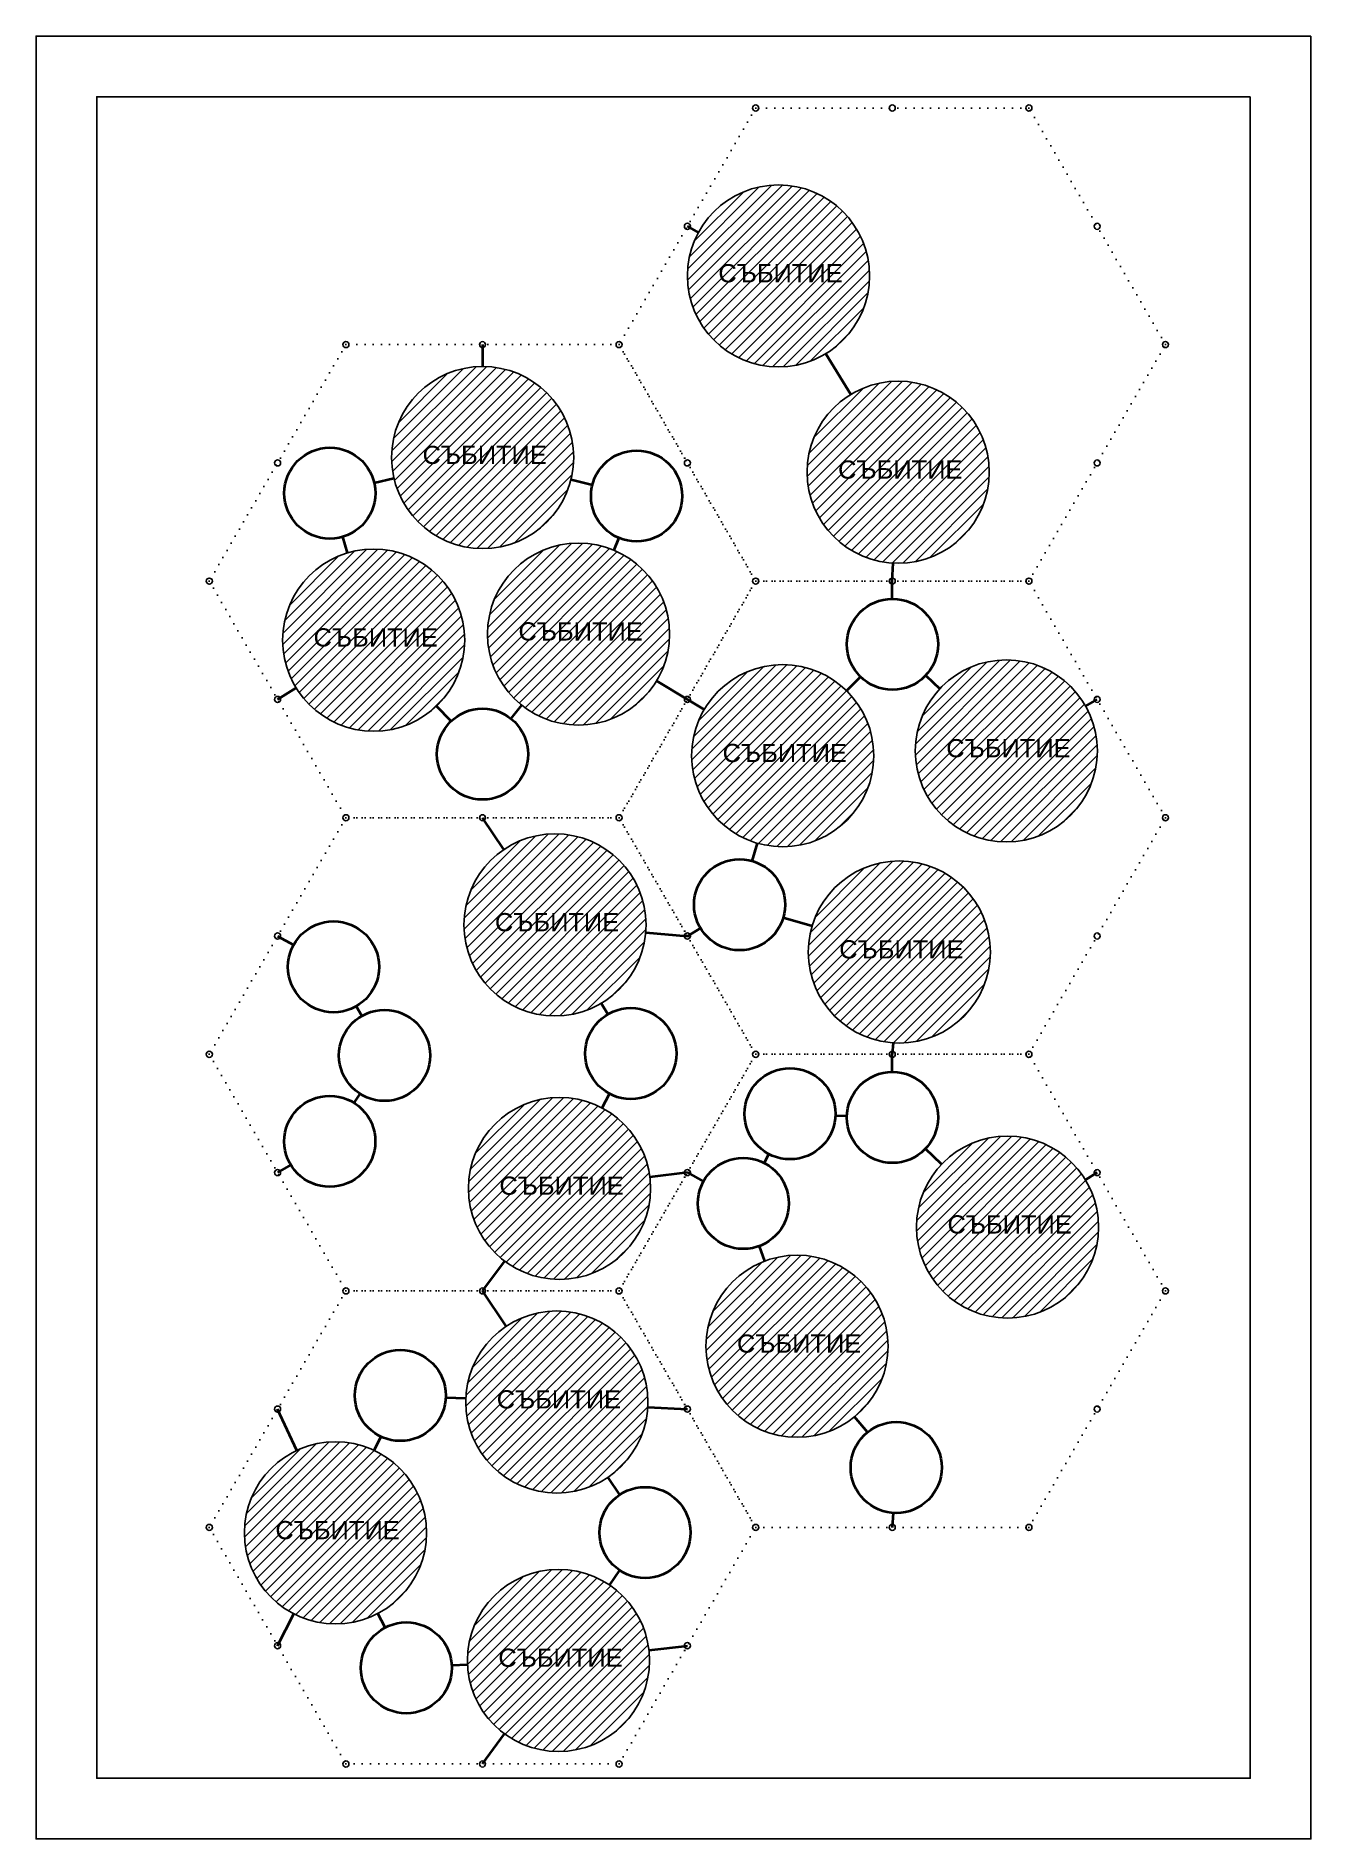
# Model space of a CAD drawing. Header units: feet. Extents: x 2991 to 5869, y -107 to 824.
# Drawn here: x 4399 to 4609, y -106.7 to 190.3 of the extents above; entities that cross this region are included whole.
import ezdxf
from ezdxf.enums import TextEntityAlignment as Align

# ---------------------------------------------------------------- set-up
doc = ezdxf.new("R2010")
doc.units = ezdxf.units.FT
doc.header["$MEASUREMENT"] = 0
doc.linetypes.add('DOT', pattern=[0.25, 0, -0.25])
doc.layers.add('circle', color=7, linetype='Continuous', lineweight=35)
doc.layers.add('line', color=1, linetype='Continuous', lineweight=35)
for name, color, linetype in [('hex', 7, 'DOT'), ('hex_circle', 7, 'Continuous'), ('special_circle', 5, 'Continuous')]:
    doc.layers.add(name, color=color, linetype=linetype)
doc.layers.add('not print', color=3, linetype='Continuous', plot=False)
doc.styles.get("Standard").update_dxf_attribs({"font": 'arial.ttf', "height": 3})

msp = doc.modelspace()

# ---------------------------------------------------------------- texts
at = {"layer": 'special_circle', "color": 7}
for p in [(4521.61, 151.22), (4472.88, 121.3), (4541.33, 118.88), (4454.93, 91.23), (4488.68, 92.22), (4559.15, 72.98), (4522.31, 72.19), (4484.8, 44.32), (4541.52, 39.84), (4485.54, 0.91), (4559.35, -5.47), (4524.67, -25.1), (4485.1, -34.29), (4448.64, -55.83), (4485.37, -76.85)]:
    msp.add_text('СЪБИТИЕ', height=3, dxfattribs=at).set_placement(p, align=Align.MIDDLE_CENTER)

# ---------------------------------------------------------------- hatches: boundary and pattern name
at = {"layer": 'special_circle'}
h = msp.add_hatch(dxfattribs=at)
h.set_pattern_fill('ANSI31', color=256, scale=10, style=0)
h.set_pattern_definition([(45, (3043.1603, -257.6873), (-0.8838835, 0.8838835), [])])
edge = h.paths.add_edge_path()
edge.add_arc((4521.27, 150.78), 15, 0, 360)
h = msp.add_hatch(dxfattribs=at)
h.set_pattern_fill('ANSI31', color=256, scale=10, style=0)
h.set_pattern_definition([(45, (2994.4338, -287.6099), (-0.8838835, 0.8838835), [])])
edge = h.paths.add_edge_path()
edge.add_arc((4472.54, 120.86), 15, 0, 360)
h = msp.add_hatch(dxfattribs=at)
h.set_pattern_fill('ANSI31', color=256, scale=10, style=0)
h.set_pattern_definition([(45, (3062.8764, -290.0295), (-0.8838835, 0.8838835), [])])
edge = h.paths.add_edge_path()
edge.add_arc((4540.99, 118.44), 15, 0, 360)
h = msp.add_hatch(dxfattribs=at)
h.set_pattern_fill('ANSI31', color=256, scale=10, style=0)
h.set_pattern_definition([(45, (2976.4801, -317.6823), (-0.8838835, 0.8838835), [])])
edge = h.paths.add_edge_path()
edge.add_arc((4454.59, 90.78), 15, 0, 360)
h = msp.add_hatch(dxfattribs=at)
h.set_pattern_fill('ANSI31', color=256, scale=10, style=0)
h.set_pattern_definition([(45, (3010.2264, -316.6854), (-0.8838835, 0.8838835), [])])
edge = h.paths.add_edge_path()
edge.add_arc((4488.34, 91.78), 15, 0, 360)
h = msp.add_hatch(dxfattribs=at)
h.set_pattern_fill('ANSI31', color=256, scale=10, style=0)
h.set_pattern_definition([(45, (3043.8593, -336.722), (-0.8838835, 0.8838835), [])])
edge = h.paths.add_edge_path()
edge.add_arc((4521.97, 71.74), 15, 0, 360)
h = msp.add_hatch(dxfattribs=at)
h.set_pattern_fill('ANSI31', color=256, scale=10, style=0)
h.set_pattern_definition([(45, (3080.6987, -335.933), (-0.8838835, 0.8838835), [])])
edge = h.paths.add_edge_path()
edge.add_arc((4558.81, 72.53), 15, 0, 360)
h = msp.add_hatch(dxfattribs=at)
h.set_pattern_fill('ANSI31', color=256, scale=10, style=0)
h.set_pattern_definition([(45, (3006.3475, -364.594), (-0.8838835, 0.8838835), [])])
edge = h.paths.add_edge_path()
edge.add_arc((4484.46, 43.87), 15, 0, 360)
h = msp.add_hatch(dxfattribs=at)
h.set_pattern_fill('ANSI31', color=256, scale=10, style=0)
h.set_pattern_definition([(45, (3063.0684, -369.0701), (-0.8838835, 0.8838835), [])])
edge = h.paths.add_edge_path()
edge.add_arc((4541.18, 39.4), 15, 0, 360)
h = msp.add_hatch(dxfattribs=at)
h.set_pattern_fill('ANSI31', color=256, scale=10, style=0)
h.set_pattern_definition([(45, (3007.0878, -408.0047), (-0.8838835, 0.8838835), [])])
edge = h.paths.add_edge_path()
edge.add_arc((4485.2, 0.46), 15, 0, 360)
h = msp.add_hatch(dxfattribs=at)
h.set_pattern_fill('ANSI31', color=256, scale=10, style=0)
h.set_pattern_definition([(45, (3080.9001, -414.3797), (-0.8838835, 0.8838835), [])])
edge = h.paths.add_edge_path()
edge.add_arc((4559.01, -5.91), 15, 0, 360)
h = msp.add_hatch(dxfattribs=at)
h.set_pattern_fill('ANSI31', color=256, scale=10, style=0)
h.set_pattern_definition([(45, (3046.2152, -434.0073), (-0.8838835, 0.8838835), [])])
edge = h.paths.add_edge_path()
edge.add_arc((4524.33, -25.54), 15, 0, 360)
h = msp.add_hatch(dxfattribs=at)
h.set_pattern_fill('ANSI31', color=256, scale=10, style=0)
h.set_pattern_definition([(45, (3006.6534, -443.1958), (-0.8838835, 0.8838835), [])])
edge = h.paths.add_edge_path()
edge.add_arc((4484.76, -34.73), 15, 0, 360)
h = msp.add_hatch(dxfattribs=at)
h.set_pattern_fill('ANSI31', color=256, scale=10, style=0)
h.set_pattern_definition([(45, (2970.1857, -464.7451), (-0.8838835, 0.8838835), [])])
edge = h.paths.add_edge_path()
edge.add_arc((4448.3, -56.28), 15, 0, 360)
h = msp.add_hatch(dxfattribs=at)
h.set_pattern_fill('ANSI31', color=256, scale=10, style=0)
h.set_pattern_definition([(45, (3006.9196, -485.7623), (-0.8838835, 0.8838835), [])])
edge = h.paths.add_edge_path()
edge.add_arc((4485.03, -77.3), 15, 0, 360)

# ---------------------------------------------------------------- linework, layer by layer
msp.add_lwpolyline([(4608.98, 190.29), (4398.98, 190.29), (4398.98, -106.71), (4608.98, -106.71)], close=True)
at = {"layer": 'circle'}
for centre in [(4447.37, 114.99), (4497.9, 114.52), (4540.05, 90.09), (4472.52, 72), (4514.86, 47.19), (4447.98, 36.96), (4456.38, 22.37), (4496.95, 22.68), (4523.17, 12.76), (4540.05, 12.15), (4447.36, 8.21), (4515.48, -2.01), (4458.98, -33.65), (4540.67, -45.52), (4499.29, -56.23), (4459.97, -78.52)]:
    msp.add_circle(centre, 7.5, dxfattribs=at)
at = {"layer": 'hex', "ltscale": 5}
for points in [[(4517.52, 178.44), (4495.02, 139.47), (4517.52, 100.5), (4562.52, 100.5), (4585.02, 139.47), (4562.52, 178.44)], [(4450.02, 139.47), (4427.52, 100.5), (4450.02, 61.52), (4495.02, 61.52), (4517.52, 100.5), (4495.02, 139.47)], [(4517.52, 100.5), (4495.02, 61.52), (4517.52, 22.55), (4562.52, 22.55), (4585.02, 61.52), (4562.52, 100.5)], [(4450.02, 61.52), (4427.52, 22.55), (4450.02, -16.42), (4495.02, -16.42), (4517.52, 22.55), (4495.02, 61.52)], [(4517.52, 22.55), (4495.02, -16.42), (4517.52, -55.39), (4562.52, -55.39), (4585.02, -16.42), (4562.52, 22.55)], [(4450.02, -16.42), (4427.52, -55.39), (4450.02, -94.36), (4495.02, -94.36), (4517.52, -55.39), (4495.02, -16.42)]]:
    msp.add_lwpolyline(points, close=True, dxfattribs=at)
at = {"layer": 'hex_circle'}
for centre in [(4517.52, 178.44), (4540.02, 178.44), (4562.52, 178.44), (4506.27, 158.95), (4573.77, 158.95), (4450.02, 139.47), (4472.52, 139.47), (4495.02, 139.47), (4585.02, 139.47), (4438.77, 119.98), (4506.27, 119.98), (4573.77, 119.98), (4427.52, 100.5), (4517.52, 100.5), (4540.02, 100.5), (4562.52, 100.5), (4438.77, 81.01), (4506.27, 81.01), (4573.77, 81.01), (4450.02, 61.52), (4472.52, 61.52), (4495.02, 61.52), (4585.02, 61.52), (4438.77, 42.04), (4506.27, 42.04), (4573.77, 42.04), (4427.52, 22.55), (4517.52, 22.55), (4540.02, 22.55), (4562.52, 22.55), (4438.77, 3.07), (4506.27, 3.07), (4573.77, 3.07), (4450.02, -16.42), (4472.52, -16.42), (4495.02, -16.42), (4495.02, -16.42), (4495.02, -16.42), (4585.02, -16.42), (4438.77, -35.9), (4506.27, -35.9), (4573.77, -35.9), (4427.52, -55.39), (4517.52, -55.39), (4517.52, -55.39), (4540.02, -55.39), (4562.52, -55.39), (4438.77, -74.87), (4506.27, -74.87), (4506.27, -74.87), (4450.02, -94.36), (4472.52, -94.36), (4495.02, -94.36), (4495.02, -94.36)]:
    msp.add_circle(centre, 0.5, dxfattribs=at)
at = {"layer": 'line'}
for p, q in [((4508.1, 157.95), (4506.27, 158.95)), ((4472.52, 139.47), (4472.52, 135.86)), ((4533.18, 131.24), (4529.08, 137.97)), ((4454.67, 116.69), (4457.94, 117.45)), ((4487.1, 117.22), (4490.63, 116.34)), ((4450.3, 105.16), (4449.51, 107.81)), ((4495, 107.61), (4494.15, 105.61)), ((4540.02, 100.5), (4540.18, 103.46)), ((4540.02, 97.59), (4540.02, 100.5)), ((4506.27, 81.01), (4501.2, 84.06)), ((4532.5, 82.43), (4534.79, 84.75)), ((4545.53, 84.97), (4547.86, 82.78)), ((4438.77, 81.01), (4441.83, 82.9)), ((4506.27, 81.01), (4509.05, 79.37)), ((4571.86, 79.93), (4573.77, 81.01)), ((4467.34, 77.43), (4464.95, 79.93)), ((4478.97, 80.07), (4477.2, 77.86)), ((4476.05, 56.3), (4472.52, 61.52)), ((4516.95, 54.39), (4517.8, 57.34)), ((4526.8, 43.65), (4522.05, 45.06)), ((4438.77, 42.04), (4441.41, 40.58)), ((4499.41, 42.62), (4506.27, 42.04)), ((4508.43, 43.33), (4506.27, 42.04)), ((4452.64, 28.87), (4451.72, 30.46)), ((4493.14, 29.15), (4492.08, 30.95)), ((4540.15, 24.43), (4540.02, 22.55)), ((4540.02, 19.65), (4540.02, 22.55)), ((4451.39, 14.54), (4452.35, 16.05)), ((4492.21, 13.72), (4493.44, 16.05)), ((4530.66, 12.49), (4532.55, 12.42)), ((4518.94, 4.64), (4519.7, 6.1)), ((4548.15, 4.43), (4545.48, 6.98)), ((4440.93, 4.36), (4438.77, 3.07)), ((4506.27, 3.07), (4500.08, 2.3)), ((4506.27, 3.07), (4508.91, 1.61)), ((4571.82, 1.89), (4573.77, 3.07)), ((4472.52, -16.42), (4476.19, -11.53)), ((4519.05, -11.5), (4518.12, -9.03)), ((4476.42, -22.26), (4472.52, -16.42)), ((4466.47, -33.97), (4469.78, -34.1)), ((4499.74, -35.55), (4506.27, -35.9)), ((4441.94, -42.69), (4438.77, -35.9)), ((4535.92, -39.72), (4533.82, -37.15)), ((4454.7, -42.71), (4455.78, -40.44)), ((4493.16, -47.16), (4495.09, -50.01)), ((4540.17, -53), (4540.02, -55.39)), ((4495.08, -62.44), (4493.44, -64.87)), ((4438.77, -74.87), (4441.45, -69.63)), ((4456.48, -71.88), (4455.27, -69.56)), ((4499.93, -75.6), (4506.27, -74.87)), ((4470.05, -78.03), (4467.46, -78.15)), ((4472.52, -94.36), (4476.16, -89.39))]:
    msp.add_line(p, q, dxfattribs=at)
at = {"layer": 'not print'}
msp.add_lwpolyline([(4598.98, 180.29), (4408.98, 180.29), (4408.98, -96.71), (4598.98, -96.71)], close=True, dxfattribs=at)
at = {"layer": 'special_circle'}
for centre in [(4521.27, 150.78), (4472.54, 120.86), (4540.99, 118.44), (4454.59, 90.78), (4488.34, 91.78), (4521.97, 71.74), (4558.81, 72.53), (4484.46, 43.87), (4541.18, 39.4), (4485.2, 0.46), (4559.01, -5.91), (4524.33, -25.54), (4484.76, -34.73), (4448.3, -56.28), (4485.03, -77.3)]:
    msp.add_circle(centre, 15, dxfattribs=at)

msp.set_redraw_order([(e.dxf.handle, doc.entitydb.next_handle()) for e in msp.query("TEXT MTEXT ATTDEF DIMENSION ARC_DIMENSION")])  # texts and dimensions are drawn at this point

doc.saveas('drawing.dxf')
